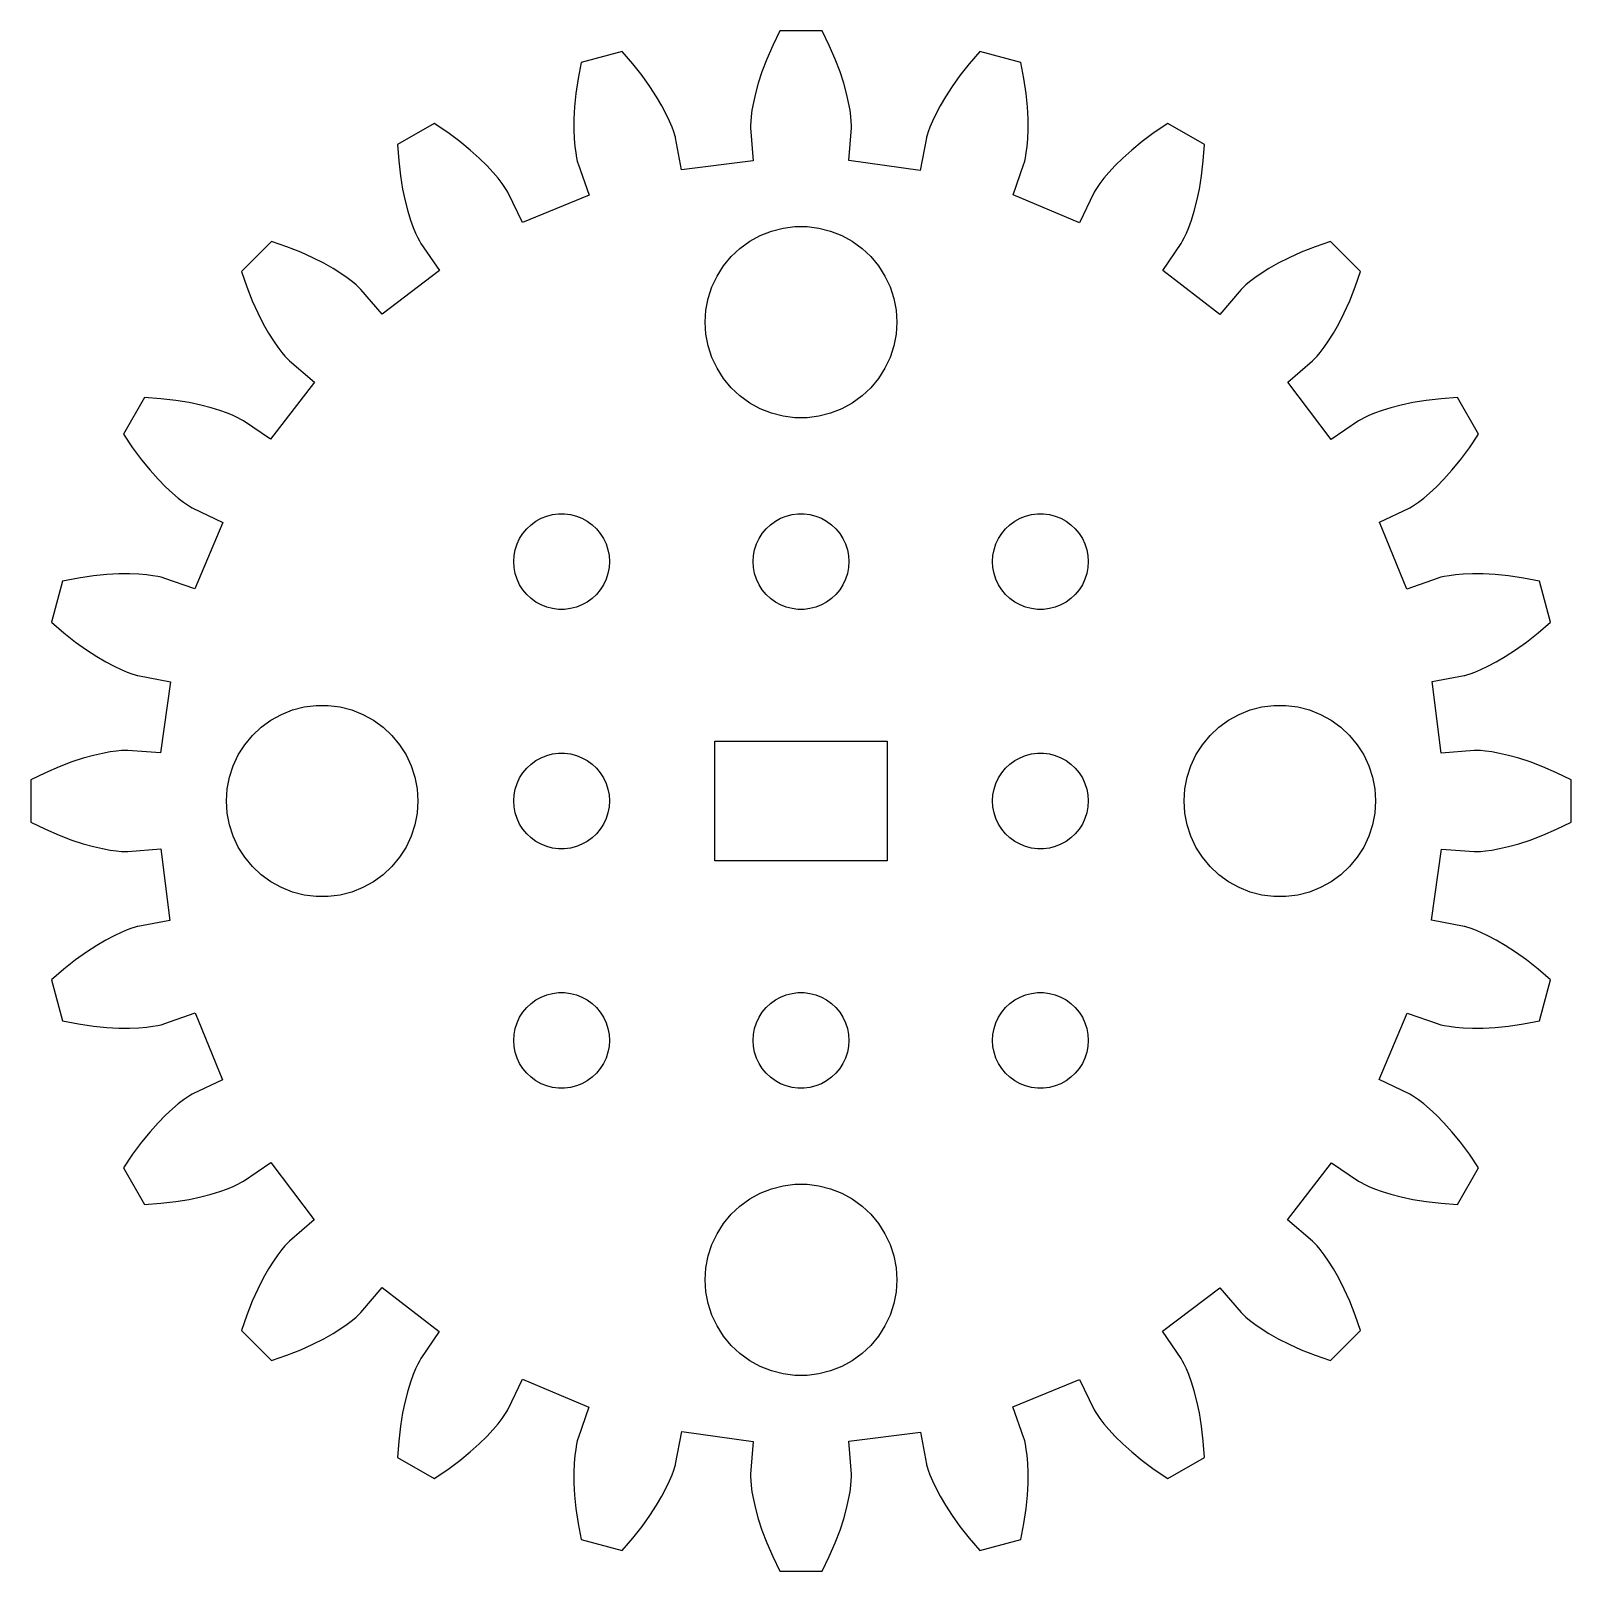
# Model space of a CAD drawing. Header units: metres. Extents: x -24.1 to 24.1, y 85.9 to 134.1.
import ezdxf

# ---------------------------------------------------------------- set-up
doc = ezdxf.new("R2010")
doc.units = ezdxf.units.M

msp = doc.modelspace()

# ---------------------------------------------------------------- linework, layer by layer
for p, q in [((-0.663116, 134.128), (-0.88736, 133.668)), ((0.663116, 134.128), (-0.663116, 134.128)), ((0.88736, 133.668), (0.663116, 134.128)), ((-5.60429, 133.478), (-6.88533, 133.134)), ((-5.26854, 133.091), (-5.60429, 133.478)), ((-1.07262, 133.239), (-1.22226, 132.843)), ((-0.88736, 133.668), (-1.07262, 133.239)), ((1.07262, 133.239), (0.88736, 133.668)), ((1.22226, 132.843), (1.07262, 133.239)), ((5.60429, 133.478), (5.26854, 133.091)), ((6.88533, 133.134), (5.60429, 133.478)), ((-6.88533, 133.134), (-6.98279, 132.632)), ((-4.9785, 132.724), (-5.26854, 133.091)), ((-4.73155, 132.381), (-4.9785, 132.724)), ((-1.22226, 132.843), (-1.33978, 132.483)), ((1.33978, 132.483), (1.22226, 132.843)), ((4.9785, 132.724), (4.73155, 132.381)), ((5.26854, 133.091), (4.9785, 132.724)), ((6.98279, 132.632), (6.88533, 133.134)), ((-6.98279, 132.632), (-7.05064, 132.169)), ((-4.52492, 132.064), (-4.73155, 132.381)), ((-1.33978, 132.483), (-1.42883, 132.161)), ((1.42883, 132.161), (1.33978, 132.483)), ((4.73155, 132.381), (4.52492, 132.064)), ((7.05064, 132.169), (6.98279, 132.632)), ((-7.09277, 131.748), (-7.11319, 131.37)), ((-7.05064, 132.169), (-7.09277, 131.748)), ((-4.35561, 131.776), (-4.52492, 132.064)), ((-4.22044, 131.52), (-4.35561, 131.776)), ((-1.49315, 131.879), (-1.53658, 131.638)), ((-1.42883, 132.161), (-1.49315, 131.879)), ((1.49315, 131.879), (1.42883, 132.161)), ((1.53658, 131.638), (1.49315, 131.879)), ((4.35561, 131.776), (4.22044, 131.52)), ((4.52492, 132.064), (4.35561, 131.776)), ((7.09277, 131.748), (7.05064, 132.169)), ((7.11319, 131.37), (7.09277, 131.748)), ((-7.11319, 131.37), (-7.11589, 131.036)), ((-4.11612, 131.298), (-4.22044, 131.52)), ((-4.03912, 131.113), (-4.11612, 131.298)), ((-1.57658, 131.284), (-1.58121, 131.173)), ((-1.56306, 131.439), (-1.57658, 131.284)), ((-1.53658, 131.638), (-1.56306, 131.439)), ((1.56306, 131.439), (1.53658, 131.638)), ((1.57658, 131.284), (1.56306, 131.439)), ((1.58121, 131.173), (1.57658, 131.284)), ((4.11612, 131.298), (4.03912, 131.113)), ((4.22044, 131.52), (4.11612, 131.298)), ((7.11589, 131.036), (7.11319, 131.37)), ((-11.4898, 131.227), (-12.6383, 130.564)), ((-11.0654, 130.941), (-11.4898, 131.227)), ((-10.6904, 130.661), (-11.0654, 130.941)), ((-7.11589, 131.036), (-7.105, 130.747)), ((-3.98589, 130.967), (-4.03912, 131.113)), ((-3.95264, 130.861), (-3.98589, 130.967)), ((-3.93558, 130.796), (-3.95264, 130.861)), ((-3.93077, 130.774), (-3.93558, 130.796)), ((-1.58121, 131.173), (-1.58098, 131.106)), ((-1.58098, 131.106), (-1.57999, 131.084)), ((-1.57999, 131.084), (-1.50261, 130.051)), ((1.50354, 130.064), (1.57999, 131.084)), ((1.57999, 131.084), (1.58098, 131.106)), ((1.58098, 131.106), (1.58121, 131.173)), ((3.93558, 130.796), (3.93077, 130.774)), ((3.95264, 130.861), (3.93558, 130.796)), ((3.98589, 130.967), (3.95264, 130.861)), ((4.03912, 131.113), (3.98589, 130.967)), ((7.105, 130.747), (7.11589, 131.036)), ((11.0654, 130.941), (10.6904, 130.661)), ((11.4898, 131.227), (11.0654, 130.941)), ((12.6383, 130.564), (11.4898, 131.227)), ((-12.6383, 130.564), (-12.6024, 130.053)), ((-10.3629, 130.394), (-10.6904, 130.661)), ((-10.0813, 130.141), (-10.3629, 130.394)), ((-7.105, 130.747), (-7.08455, 130.503)), ((-7.08455, 130.503), (-7.05875, 130.304)), ((-7.05875, 130.304), (-7.03162, 130.151)), ((-3.7406, 129.769), (-3.93077, 130.774)), ((3.93077, 130.774), (3.73827, 129.757)), ((7.03162, 130.151), (7.05875, 130.304)), ((7.05875, 130.304), (7.08455, 130.503)), ((7.08455, 130.503), (7.105, 130.747)), ((10.3629, 130.394), (10.0813, 130.141)), ((10.6904, 130.661), (10.3629, 130.394)), ((12.6024, 130.053), (12.6383, 130.564)), ((-12.6024, 130.053), (-12.5482, 129.589)), ((-9.84322, 129.907), (-10.0813, 130.141)), ((-9.64644, 129.694), (-9.84322, 129.907)), ((-7.03162, 130.151), (-7.00729, 130.042)), ((-7.00729, 130.042), (-6.98979, 129.978)), ((-6.98979, 129.978), (-6.98308, 129.957)), ((-6.98308, 129.957), (-6.64108, 128.979)), ((-1.50261, 130.051), (-3.7406, 129.769)), ((3.73827, 129.757), (1.50354, 130.064)), ((6.64522, 128.991), (6.98308, 129.957)), ((6.98308, 129.957), (6.98979, 129.978)), ((6.98979, 129.978), (7.00729, 130.042)), ((7.00729, 130.042), (7.03162, 130.151)), ((9.84322, 129.907), (9.64644, 129.694)), ((10.0813, 130.141), (9.84322, 129.907)), ((12.5482, 129.589), (12.6024, 130.053)), ((-12.5482, 129.589), (-12.4799, 129.171)), ((-9.48831, 129.507), (-9.64644, 129.694)), ((-9.36607, 129.349), (-9.48831, 129.507)), ((-9.27673, 129.221), (-9.36607, 129.349)), ((9.36607, 129.349), (9.27673, 129.221)), ((9.48831, 129.507), (9.36607, 129.349)), ((9.64644, 129.694), (9.48831, 129.507)), ((12.4799, 129.171), (12.5482, 129.589)), ((-12.4799, 129.171), (-12.4018, 128.801)), ((-9.21712, 129.127), (-9.27673, 129.221)), ((-9.18393, 129.069), (-9.21712, 129.127)), ((-9.17366, 129.049), (-9.18393, 129.069)), ((-8.72983, 128.128), (-9.17366, 129.049)), ((-6.64108, 128.979), (-8.72983, 128.128)), ((8.72438, 128.116), (6.64522, 128.991)), ((9.17366, 129.049), (8.72438, 128.116)), ((9.18393, 129.069), (9.17366, 129.049)), ((9.21712, 129.127), (9.18393, 129.069)), ((9.27673, 129.221), (9.21712, 129.127)), ((12.4018, 128.801), (12.4799, 129.171)), ((-12.4018, 128.801), (-12.318, 128.478)), ((-12.318, 128.478), (-12.2326, 128.201)), ((12.2326, 128.201), (12.318, 128.478)), ((12.318, 128.478), (12.4018, 128.801)), ((-12.2326, 128.201), (-12.1497, 127.971)), ((-12.1497, 127.971), (-12.0734, 127.786)), ((-0.927048, 127.853), (-0.562134, 127.947)), ((-0.562134, 127.947), (-0.18837, 127.994)), ((-0.18837, 127.994), (0.18837, 127.994)), ((0.18837, 127.994), (0.562134, 127.947)), ((0.562134, 127.947), (0.927048, 127.853)), ((12.0734, 127.786), (12.1497, 127.971)), ((12.1497, 127.971), (12.2326, 128.201)), ((-16.5923, 127.53), (-17.5301, 126.592)), ((-16.1082, 127.363), (-16.5923, 127.53)), ((-12.0734, 127.786), (-12.0075, 127.644)), ((-12.0075, 127.644), (-11.9559, 127.546)), ((-11.9559, 127.546), (-11.9223, 127.488)), ((-11.9223, 127.488), (-11.9103, 127.469)), ((-11.9103, 127.469), (-11.327, 126.614)), ((-1.91226, 127.312), (-1.60747, 127.533)), ((-1.60747, 127.533), (-1.27733, 127.714)), ((-1.27733, 127.714), (-0.927048, 127.853)), ((0.927048, 127.853), (1.27733, 127.714)), ((1.27733, 127.714), (1.60747, 127.533)), ((1.60747, 127.533), (1.91226, 127.312)), ((11.334, 126.624), (11.9103, 127.469)), ((11.9103, 127.469), (11.9223, 127.488)), ((11.9223, 127.488), (11.9559, 127.546)), ((11.9559, 127.546), (12.0075, 127.644)), ((12.0075, 127.644), (12.0734, 127.786)), ((16.5923, 127.53), (16.1082, 127.363)), ((17.5301, 126.592), (16.5923, 127.53)), ((-15.6737, 127.191), (-16.1082, 127.363)), ((-15.2881, 127.017), (-15.6737, 127.191)), ((-14.9506, 126.845), (-15.2881, 127.017)), ((-2.42705, 126.763), (-2.1869, 127.054)), ((-2.1869, 127.054), (-1.91226, 127.312)), ((1.91226, 127.312), (2.1869, 127.054)), ((2.1869, 127.054), (2.42705, 126.763)), ((15.2881, 127.017), (14.9506, 126.845)), ((15.6737, 127.191), (15.2881, 127.017)), ((16.1082, 127.363), (15.6737, 127.191)), ((-17.5301, 126.592), (-17.3631, 126.108)), ((-14.66, 126.681), (-14.9506, 126.845)), ((-14.415, 126.527), (-14.66, 126.681)), ((-14.2139, 126.387), (-14.415, 126.527)), ((-11.327, 126.614), (-13.1241, 125.25)), ((-2.78932, 126.104), (-2.62891, 126.445)), ((-2.62891, 126.445), (-2.42705, 126.763)), ((2.42705, 126.763), (2.62891, 126.445)), ((2.62891, 126.445), (2.78932, 126.104)), ((13.116, 125.241), (11.334, 126.624)), ((14.415, 126.527), (14.2139, 126.387)), ((14.66, 126.681), (14.415, 126.527)), ((14.9506, 126.845), (14.66, 126.681)), ((17.3631, 126.108), (17.5301, 126.592)), ((-17.3631, 126.108), (-17.1906, 125.674)), ((-14.0547, 126.265), (-14.2139, 126.387)), ((-13.9354, 126.165), (-14.0547, 126.265)), ((-13.8535, 126.09), (-13.9354, 126.165)), ((-13.8064, 126.042), (-13.8535, 126.09)), ((-13.7914, 126.026), (-13.8064, 126.042)), ((-13.1241, 125.25), (-13.7914, 126.026)), ((-2.90575, 125.746), (-2.78932, 126.104)), ((2.78932, 126.104), (2.90575, 125.746)), ((13.7914, 126.026), (13.116, 125.241)), ((13.8064, 126.042), (13.7914, 126.026)), ((13.8535, 126.09), (13.8064, 126.042)), ((13.9354, 126.165), (13.8535, 126.09)), ((14.0547, 126.265), (13.9354, 126.165)), ((14.2139, 126.387), (14.0547, 126.265)), ((17.1906, 125.674), (17.3631, 126.108)), ((-17.1906, 125.674), (-17.0166, 125.288)), ((-2.97633, 125.376), (-2.90575, 125.746)), ((2.90575, 125.746), (2.97633, 125.376)), ((17.0166, 125.288), (17.1906, 125.674)), ((-17.0166, 125.288), (-16.8453, 124.951)), ((-3, 125), (-2.97633, 125.376)), ((-2.97633, 124.624), (-3, 125)), ((2.97633, 125.376), (3, 125)), ((3, 125), (2.97633, 124.624)), ((16.8453, 124.951), (17.0166, 125.288)), ((-16.8453, 124.951), (-16.6807, 124.66)), ((-16.6807, 124.66), (-16.5267, 124.415)), ((-2.90575, 124.254), (-2.97633, 124.624)), ((2.97633, 124.624), (2.90575, 124.254)), ((16.5267, 124.415), (16.6807, 124.66)), ((16.6807, 124.66), (16.8453, 124.951)), ((-16.5267, 124.415), (-16.3869, 124.214)), ((-16.3869, 124.214), (-16.2652, 124.055)), ((-16.2652, 124.055), (-16.165, 123.935)), ((-2.78932, 123.896), (-2.90575, 124.254)), ((2.90575, 124.254), (2.78932, 123.896)), ((16.165, 123.935), (16.2652, 124.055)), ((16.2652, 124.055), (16.3869, 124.214)), ((16.3869, 124.214), (16.5267, 124.415)), ((-16.165, 123.935), (-16.0896, 123.853)), ((-16.0896, 123.853), (-16.0423, 123.806)), ((-16.0423, 123.806), (-16.0258, 123.791)), ((-16.0258, 123.791), (-15.241, 123.116)), ((-2.62891, 123.555), (-2.78932, 123.896)), ((-2.42705, 123.237), (-2.62891, 123.555)), ((2.62891, 123.555), (2.42705, 123.237)), ((2.78932, 123.896), (2.62891, 123.555)), ((15.2505, 123.124), (16.0258, 123.791)), ((16.0258, 123.791), (16.0423, 123.806)), ((16.0423, 123.806), (16.0896, 123.853)), ((16.0896, 123.853), (16.165, 123.935)), ((-15.241, 123.116), (-16.6241, 121.334)), ((-2.1869, 122.946), (-2.42705, 123.237)), ((2.42705, 123.237), (2.1869, 122.946)), ((16.6137, 121.327), (15.2505, 123.124)), ((-20.564, 122.638), (-21.2271, 121.49)), ((-20.0532, 122.602), (-20.564, 122.638)), ((-19.5889, 122.548), (-20.0532, 122.602)), ((-1.91226, 122.688), (-2.1869, 122.946)), ((-1.60747, 122.467), (-1.91226, 122.688)), ((1.91226, 122.688), (1.60747, 122.467)), ((2.1869, 122.946), (1.91226, 122.688)), ((20.0532, 122.602), (19.5889, 122.548)), ((20.564, 122.638), (20.0532, 122.602)), ((21.2271, 121.49), (20.564, 122.638)), ((-19.1714, 122.48), (-19.5889, 122.548)), ((-18.8011, 122.402), (-19.1714, 122.48)), ((-18.4778, 122.318), (-18.8011, 122.402)), ((-18.2013, 122.233), (-18.4778, 122.318)), ((-17.9708, 122.15), (-18.2013, 122.233)), ((-17.7856, 122.073), (-17.9708, 122.15)), ((-1.27733, 122.286), (-1.60747, 122.467)), ((-0.927048, 122.147), (-1.27733, 122.286)), ((-0.562134, 122.053), (-0.927048, 122.147)), ((0.927048, 122.147), (0.562134, 122.053)), ((1.27733, 122.286), (0.927048, 122.147)), ((1.60747, 122.467), (1.27733, 122.286)), ((17.9708, 122.15), (17.7856, 122.073)), ((18.2013, 122.233), (17.9708, 122.15)), ((18.4778, 122.318), (18.2013, 122.233)), ((18.8011, 122.402), (18.4778, 122.318)), ((19.1714, 122.48), (18.8011, 122.402)), ((19.5889, 122.548), (19.1714, 122.48)), ((-17.6444, 122.007), (-17.7856, 122.073)), ((-17.5457, 121.956), (-17.6444, 122.007)), ((-17.488, 121.922), (-17.5457, 121.956)), ((-17.4692, 121.91), (-17.488, 121.922)), ((-16.6241, 121.334), (-17.4692, 121.91)), ((-0.18837, 122.006), (-0.562134, 122.053)), ((0.18837, 122.006), (-0.18837, 122.006)), ((0.562134, 122.053), (0.18837, 122.006)), ((17.4692, 121.91), (16.6137, 121.327)), ((17.488, 121.922), (17.4692, 121.91)), ((17.5457, 121.956), (17.488, 121.922)), ((17.6444, 122.007), (17.5457, 121.956)), ((17.7856, 122.073), (17.6444, 122.007)), ((-21.2271, 121.49), (-20.9406, 121.065)), ((20.9406, 121.065), (21.2271, 121.49)), ((-20.9406, 121.065), (-20.6615, 120.69)), ((-20.6615, 120.69), (-20.3936, 120.363)), ((20.3936, 120.363), (20.6615, 120.69)), ((20.6615, 120.69), (20.9406, 121.065)), ((-20.3936, 120.363), (-20.1408, 120.081)), ((20.1408, 120.081), (20.3936, 120.363)), ((-20.1408, 120.081), (-19.9066, 119.843)), ((-19.9066, 119.843), (-19.6944, 119.646)), ((19.6944, 119.646), (19.9066, 119.843)), ((19.9066, 119.843), (20.1408, 120.081)), ((-19.6944, 119.646), (-19.5074, 119.488)), ((-19.5074, 119.488), (-19.3486, 119.366)), ((-19.3486, 119.366), (-19.2209, 119.277)), ((-19.2209, 119.277), (-19.1269, 119.217)), ((-19.1269, 119.217), (-19.069, 119.184)), ((19.069, 119.184), (19.1269, 119.217)), ((19.1269, 119.217), (19.2209, 119.277)), ((19.2209, 119.277), (19.3486, 119.366)), ((19.3486, 119.366), (19.5074, 119.488)), ((19.5074, 119.488), (19.6944, 119.646)), ((-19.069, 119.184), (-19.0492, 119.174)), ((-19.0492, 119.174), (-18.1163, 118.724)), ((-18.1163, 118.724), (-18.9911, 116.645)), ((-8.45613, 118.656), (-8.30373, 118.766)), ((-8.30373, 118.766), (-8.13866, 118.857)), ((-8.13866, 118.857), (-7.96352, 118.927)), ((-7.96352, 118.927), (-7.78107, 118.973)), ((-7.78107, 118.973), (-7.59418, 118.997)), ((-7.59418, 118.997), (-7.40581, 118.997)), ((-7.40581, 118.997), (-7.21892, 118.973)), ((-7.21892, 118.973), (-7.03647, 118.927)), ((-7.03647, 118.927), (-6.86133, 118.857)), ((-6.86133, 118.857), (-6.69626, 118.766)), ((-6.69626, 118.766), (-6.54385, 118.656)), ((-0.956131, 118.656), (-0.803726, 118.766)), ((-0.803726, 118.766), (-0.638657, 118.857)), ((-0.638657, 118.857), (-0.463516, 118.927)), ((-0.463516, 118.927), (-0.281067, 118.973)), ((-0.281067, 118.973), (-0.094177, 118.997)), ((-0.094177, 118.997), (0.094177, 118.997)), ((0.094177, 118.997), (0.281067, 118.973)), ((0.281067, 118.973), (0.463516, 118.927)), ((0.463516, 118.927), (0.638657, 118.857)), ((0.638657, 118.857), (0.803726, 118.766)), ((0.803726, 118.766), (0.956131, 118.656)), ((6.54385, 118.656), (6.69626, 118.766)), ((6.69626, 118.766), (6.86133, 118.857)), ((6.86133, 118.857), (7.03647, 118.927)), ((7.03647, 118.927), (7.21892, 118.973)), ((7.21892, 118.973), (7.40581, 118.997)), ((7.40581, 118.997), (7.59418, 118.997)), ((7.59418, 118.997), (7.78107, 118.973)), ((7.78107, 118.973), (7.96352, 118.927)), ((7.96352, 118.927), (8.13866, 118.857)), ((8.13866, 118.857), (8.30373, 118.766)), ((8.30373, 118.766), (8.45613, 118.656)), ((18.1276, 118.73), (19.0492, 119.174)), ((18.9792, 116.641), (18.1276, 118.73)), ((19.0492, 119.174), (19.069, 119.184)), ((-8.81445, 118.223), (-8.71352, 118.382)), ((-8.71352, 118.382), (-8.59344, 118.527)), ((-8.59344, 118.527), (-8.45613, 118.656)), ((-6.54385, 118.656), (-6.40654, 118.527)), ((-6.40654, 118.527), (-6.28647, 118.382)), ((-6.28647, 118.382), (-6.18553, 118.223)), ((-1.31445, 118.223), (-1.21352, 118.382)), ((-1.21352, 118.382), (-1.09344, 118.527)), ((-1.09344, 118.527), (-0.956131, 118.656)), ((0.956131, 118.656), (1.09344, 118.527)), ((1.09344, 118.527), (1.21352, 118.382)), ((1.21352, 118.382), (1.31445, 118.223)), ((6.18553, 118.223), (6.28647, 118.382)), ((6.28647, 118.382), (6.40654, 118.527)), ((6.40654, 118.527), (6.54385, 118.656)), ((8.45613, 118.656), (8.59344, 118.527)), ((8.59344, 118.527), (8.71352, 118.382)), ((8.71352, 118.382), (8.81445, 118.223)), ((-8.98816, 117.688), (-8.95287, 117.873)), ((-8.95287, 117.873), (-8.89465, 118.052)), ((-8.89465, 118.052), (-8.81445, 118.223)), ((-6.18553, 118.223), (-6.10533, 118.052)), ((-6.10533, 118.052), (-6.04712, 117.873)), ((-6.04712, 117.873), (-6.01183, 117.688)), ((-1.48816, 117.688), (-1.45287, 117.873)), ((-1.45287, 117.873), (-1.39465, 118.052)), ((-1.39465, 118.052), (-1.31445, 118.223)), ((1.31445, 118.223), (1.39465, 118.052)), ((1.39465, 118.052), (1.45287, 117.873)), ((1.45287, 117.873), (1.48816, 117.688)), ((6.01183, 117.688), (6.04712, 117.873)), ((6.04712, 117.873), (6.10533, 118.052)), ((6.10533, 118.052), (6.18553, 118.223)), ((8.81445, 118.223), (8.89465, 118.052)), ((8.89465, 118.052), (8.95287, 117.873)), ((8.95287, 117.873), (8.98816, 117.688)), ((-9, 117.5), (-8.98816, 117.688)), ((-8.98816, 117.312), (-9, 117.5)), ((-8.95287, 117.127), (-8.98816, 117.312)), ((-6.01183, 117.312), (-6.04712, 117.127)), ((-6.01183, 117.688), (-6, 117.5)), ((-6, 117.5), (-6.01183, 117.312)), ((-1.5, 117.5), (-1.48816, 117.688)), ((-1.48816, 117.312), (-1.5, 117.5)), ((-1.45287, 117.127), (-1.48816, 117.312)), ((1.48816, 117.312), (1.45287, 117.127)), ((1.48816, 117.688), (1.5, 117.5)), ((1.5, 117.5), (1.48816, 117.312)), ((6, 117.5), (6.01183, 117.688)), ((6.01183, 117.312), (6, 117.5)), ((6.04712, 117.127), (6.01183, 117.312)), ((8.98816, 117.312), (8.95287, 117.127)), ((8.98816, 117.688), (9, 117.5)), ((9, 117.5), (8.98816, 117.312)), ((-23.1344, 116.885), (-23.4776, 115.604)), ((-22.6317, 116.983), (-23.1344, 116.885)), ((-22.1691, 117.051), (-22.6317, 116.983)), ((-21.7482, 117.093), (-22.1691, 117.051)), ((-21.3703, 117.113), (-21.7482, 117.093)), ((-21.0363, 117.116), (-21.3703, 117.113)), ((-20.7471, 117.105), (-21.0363, 117.116)), ((-20.5031, 117.085), (-20.7471, 117.105)), ((-20.3044, 117.059), (-20.5031, 117.085)), ((-20.1509, 117.032), (-20.3044, 117.059)), ((-20.0423, 117.007), (-20.1509, 117.032)), ((-19.9778, 116.99), (-20.0423, 117.007)), ((-19.9566, 116.983), (-19.9778, 116.99)), ((-18.9911, 116.645), (-19.9566, 116.983)), ((-8.89465, 116.948), (-8.95287, 117.127)), ((-8.81445, 116.777), (-8.89465, 116.948)), ((-6.10533, 116.948), (-6.18553, 116.777)), ((-6.04712, 117.127), (-6.10533, 116.948)), ((-1.39465, 116.948), (-1.45287, 117.127)), ((-1.31445, 116.777), (-1.39465, 116.948)), ((1.39465, 116.948), (1.31445, 116.777)), ((1.45287, 117.127), (1.39465, 116.948)), ((6.10533, 116.948), (6.04712, 117.127)), ((6.18553, 116.777), (6.10533, 116.948)), ((8.89465, 116.948), (8.81445, 116.777)), ((8.95287, 117.127), (8.89465, 116.948)), ((19.9566, 116.983), (18.9792, 116.641)), ((19.9778, 116.99), (19.9566, 116.983)), ((20.0423, 117.007), (19.9778, 116.99)), ((20.1509, 117.032), (20.0423, 117.007)), ((20.3044, 117.059), (20.1509, 117.032)), ((20.5031, 117.085), (20.3044, 117.059)), ((20.7471, 117.105), (20.5031, 117.085)), ((21.0363, 117.116), (20.7471, 117.105)), ((21.3703, 117.113), (21.0363, 117.116)), ((21.7482, 117.093), (21.3703, 117.113)), ((22.1691, 117.051), (21.7482, 117.093)), ((22.6317, 116.983), (22.1691, 117.051)), ((23.1344, 116.885), (22.6317, 116.983)), ((23.4776, 115.604), (23.1344, 116.885)), ((-8.71352, 116.618), (-8.81445, 116.777)), ((-8.59344, 116.473), (-8.71352, 116.618)), ((-8.45613, 116.344), (-8.59344, 116.473)), ((-8.30373, 116.234), (-8.45613, 116.344)), ((-6.54385, 116.344), (-6.69626, 116.234)), ((-6.40654, 116.473), (-6.54385, 116.344)), ((-6.28647, 116.618), (-6.40654, 116.473)), ((-6.18553, 116.777), (-6.28647, 116.618)), ((-1.21352, 116.618), (-1.31445, 116.777)), ((-1.09344, 116.473), (-1.21352, 116.618)), ((-0.956131, 116.344), (-1.09344, 116.473)), ((-0.803726, 116.234), (-0.956131, 116.344)), ((0.956131, 116.344), (0.803726, 116.234)), ((1.09344, 116.473), (0.956131, 116.344)), ((1.21352, 116.618), (1.09344, 116.473)), ((1.31445, 116.777), (1.21352, 116.618)), ((6.28647, 116.618), (6.18553, 116.777)), ((6.40654, 116.473), (6.28647, 116.618)), ((6.54385, 116.344), (6.40654, 116.473)), ((6.69626, 116.234), (6.54385, 116.344)), ((8.45613, 116.344), (8.30373, 116.234)), ((8.59344, 116.473), (8.45613, 116.344)), ((8.71352, 116.618), (8.59344, 116.473)), ((8.81445, 116.777), (8.71352, 116.618)), ((-8.13866, 116.143), (-8.30373, 116.234)), ((-7.96352, 116.073), (-8.13866, 116.143)), ((-7.78107, 116.027), (-7.96352, 116.073)), ((-7.59418, 116.003), (-7.78107, 116.027)), ((-7.40581, 116.003), (-7.59418, 116.003)), ((-7.21892, 116.027), (-7.40581, 116.003)), ((-7.03647, 116.073), (-7.21892, 116.027)), ((-6.86133, 116.143), (-7.03647, 116.073)), ((-6.69626, 116.234), (-6.86133, 116.143)), ((-0.638657, 116.143), (-0.803726, 116.234)), ((-0.463516, 116.073), (-0.638657, 116.143)), ((-0.281067, 116.027), (-0.463516, 116.073)), ((-0.094177, 116.003), (-0.281067, 116.027)), ((0.094177, 116.003), (-0.094177, 116.003)), ((0.281067, 116.027), (0.094177, 116.003)), ((0.463516, 116.073), (0.281067, 116.027)), ((0.638657, 116.143), (0.463516, 116.073)), ((0.803726, 116.234), (0.638657, 116.143)), ((6.86133, 116.143), (6.69626, 116.234)), ((7.03647, 116.073), (6.86133, 116.143)), ((7.21892, 116.027), (7.03647, 116.073)), ((7.40581, 116.003), (7.21892, 116.027)), ((7.59418, 116.003), (7.40581, 116.003)), ((7.78107, 116.027), (7.59418, 116.003)), ((7.96352, 116.073), (7.78107, 116.027)), ((8.13866, 116.143), (7.96352, 116.073)), ((8.30373, 116.234), (8.13866, 116.143)), ((-23.4776, 115.604), (-23.091, 115.269)), ((23.091, 115.269), (23.4776, 115.604)), ((-23.091, 115.269), (-22.7243, 114.979)), ((-22.7243, 114.979), (-22.3809, 114.732)), ((22.3809, 114.732), (22.7243, 114.979)), ((22.7243, 114.979), (23.091, 115.269)), ((-22.3809, 114.732), (-22.0638, 114.525)), ((-22.0638, 114.525), (-21.7759, 114.356)), ((21.7759, 114.356), (22.0638, 114.525)), ((22.0638, 114.525), (22.3809, 114.732)), ((-21.7759, 114.356), (-21.52, 114.22)), ((-21.52, 114.22), (-21.2985, 114.116)), ((-21.2985, 114.116), (-21.1135, 114.039)), ((-21.1135, 114.039), (-20.967, 113.986)), ((-20.967, 113.986), (-20.8608, 113.953)), ((-20.8608, 113.953), (-20.7962, 113.936)), ((-20.7962, 113.936), (-20.7745, 113.931)), ((-20.7745, 113.931), (-19.757, 113.738)), ((19.7694, 113.741), (20.7745, 113.931)), ((20.7745, 113.931), (20.7962, 113.936)), ((20.7962, 113.936), (20.8608, 113.953)), ((20.8608, 113.953), (20.967, 113.986)), ((20.967, 113.986), (21.1135, 114.039)), ((21.1135, 114.039), (21.2985, 114.116)), ((21.2985, 114.116), (21.52, 114.22)), ((21.52, 114.22), (21.7759, 114.356)), ((-19.757, 113.738), (-20.0639, 111.504)), ((20.0514, 111.503), (19.7694, 113.741)), ((-15.927, 112.853), (-15.5621, 112.947)), ((-15.5621, 112.947), (-15.1884, 112.994)), ((-15.1884, 112.994), (-14.8116, 112.994)), ((-14.8116, 112.994), (-14.4379, 112.947)), ((-14.4379, 112.947), (-14.0729, 112.853)), ((14.0729, 112.853), (14.4379, 112.947)), ((14.4379, 112.947), (14.8116, 112.994)), ((14.8116, 112.994), (15.1884, 112.994)), ((15.1884, 112.994), (15.5621, 112.947)), ((15.5621, 112.947), (15.927, 112.853)), ((-16.9123, 112.312), (-16.6075, 112.533)), ((-16.6075, 112.533), (-16.2773, 112.714)), ((-16.2773, 112.714), (-15.927, 112.853)), ((-14.0729, 112.853), (-13.7227, 112.714)), ((-13.7227, 112.714), (-13.3925, 112.533)), ((-13.3925, 112.533), (-13.0877, 112.312)), ((13.0877, 112.312), (13.3925, 112.533)), ((13.3925, 112.533), (13.7227, 112.714)), ((13.7227, 112.714), (14.0729, 112.853)), ((15.927, 112.853), (16.2773, 112.714)), ((16.2773, 112.714), (16.6075, 112.533)), ((16.6075, 112.533), (16.9123, 112.312)), ((-17.427, 111.763), (-17.1869, 112.054)), ((-17.1869, 112.054), (-16.9123, 112.312)), ((-13.0877, 112.312), (-12.8131, 112.054)), ((-12.8131, 112.054), (-12.5729, 111.763)), ((12.5729, 111.763), (12.8131, 112.054)), ((12.8131, 112.054), (13.0877, 112.312)), ((16.9123, 112.312), (17.1869, 112.054)), ((17.1869, 112.054), (17.427, 111.763)), ((-21.8791, 111.493), (-22.1613, 111.429)), ((-21.6381, 111.537), (-21.8791, 111.493)), ((-21.4395, 111.563), (-21.6381, 111.537)), ((-21.2842, 111.577), (-21.4395, 111.563)), ((-21.173, 111.581), (-21.2842, 111.577)), ((-21.1062, 111.581), (-21.173, 111.581)), ((-21.084, 111.58), (-21.1062, 111.581)), ((-20.0639, 111.504), (-21.084, 111.58)), ((-17.6289, 111.445), (-17.427, 111.763)), ((-12.5729, 111.763), (-12.3711, 111.445)), ((-7.96352, 111.427), (-7.78107, 111.473)), ((-7.78107, 111.473), (-7.59418, 111.497)), ((-7.59418, 111.497), (-7.40581, 111.497)), ((-7.40581, 111.497), (-7.21892, 111.473)), ((-7.21892, 111.473), (-7.03647, 111.427)), ((-2.7, 108.125), (-2.7, 111.875)), ((-2.7, 111.875), (2.7, 111.875)), ((2.7, 111.875), (2.7, 108.125)), ((7.03647, 111.427), (7.21892, 111.473)), ((7.21892, 111.473), (7.40581, 111.497)), ((7.40581, 111.497), (7.59418, 111.497)), ((7.59418, 111.497), (7.78107, 111.473)), ((7.78107, 111.473), (7.96352, 111.427)), ((12.3711, 111.445), (12.5729, 111.763)), ((17.427, 111.763), (17.6289, 111.445)), ((21.084, 111.58), (20.0514, 111.503)), ((21.1062, 111.581), (21.084, 111.58)), ((21.173, 111.581), (21.1062, 111.581)), ((21.2842, 111.577), (21.173, 111.581)), ((21.4395, 111.563), (21.2842, 111.577)), ((21.6381, 111.537), (21.4395, 111.563)), ((21.8791, 111.493), (21.6381, 111.537)), ((22.1613, 111.429), (21.8791, 111.493)), ((-23.2385, 111.073), (-23.6678, 110.887)), ((-22.8429, 111.222), (-23.2385, 111.073)), ((-22.4831, 111.34), (-22.8429, 111.222)), ((-22.1613, 111.429), (-22.4831, 111.34)), ((-17.9057, 110.746), (-17.7893, 111.104)), ((-17.7893, 111.104), (-17.6289, 111.445)), ((-12.3711, 111.445), (-12.2107, 111.104)), ((-12.2107, 111.104), (-12.0942, 110.746)), ((-8.71352, 110.882), (-8.59344, 111.027)), ((-8.59344, 111.027), (-8.45613, 111.156)), ((-8.45613, 111.156), (-8.30373, 111.266)), ((-8.30373, 111.266), (-8.13866, 111.357)), ((-8.13866, 111.357), (-7.96352, 111.427)), ((-7.03647, 111.427), (-6.86133, 111.357)), ((-6.86133, 111.357), (-6.69626, 111.266)), ((-6.69626, 111.266), (-6.54385, 111.156)), ((-6.54385, 111.156), (-6.40654, 111.027)), ((-6.40654, 111.027), (-6.28647, 110.882)), ((6.28647, 110.882), (6.40654, 111.027)), ((6.40654, 111.027), (6.54385, 111.156)), ((6.54385, 111.156), (6.69626, 111.266)), ((6.69626, 111.266), (6.86133, 111.357)), ((6.86133, 111.357), (7.03647, 111.427)), ((7.96352, 111.427), (8.13866, 111.357)), ((8.13866, 111.357), (8.30373, 111.266)), ((8.30373, 111.266), (8.45613, 111.156)), ((8.45613, 111.156), (8.59344, 111.027)), ((8.59344, 111.027), (8.71352, 110.882)), ((12.0942, 110.746), (12.2107, 111.104)), ((12.2107, 111.104), (12.3711, 111.445)), ((17.6289, 111.445), (17.7893, 111.104)), ((17.7893, 111.104), (17.9057, 110.746)), ((22.4831, 111.34), (22.1613, 111.429)), ((22.8429, 111.222), (22.4831, 111.34)), ((23.2385, 111.073), (22.8429, 111.222)), ((23.6678, 110.887), (23.2385, 111.073)), ((-23.6678, 110.887), (-24.1281, 110.663)), ((-24.1281, 110.663), (-24.1281, 109.337)), ((-17.9763, 110.376), (-17.9057, 110.746)), ((-12.0942, 110.746), (-12.0237, 110.376)), ((-8.95287, 110.373), (-8.89465, 110.552)), ((-8.89465, 110.552), (-8.81445, 110.723)), ((-8.81445, 110.723), (-8.71352, 110.882)), ((-6.28647, 110.882), (-6.18553, 110.723)), ((-6.18553, 110.723), (-6.10533, 110.552)), ((-6.10533, 110.552), (-6.04712, 110.373)), ((6.04712, 110.373), (6.10533, 110.552)), ((6.10533, 110.552), (6.18553, 110.723)), ((6.18553, 110.723), (6.28647, 110.882)), ((8.71352, 110.882), (8.81445, 110.723)), ((8.81445, 110.723), (8.89465, 110.552)), ((8.89465, 110.552), (8.95287, 110.373)), ((12.0237, 110.376), (12.0942, 110.746)), ((17.9057, 110.746), (17.9763, 110.376)), ((24.1281, 110.663), (23.6678, 110.887)), ((24.1281, 109.337), (24.1281, 110.663)), ((-18, 110), (-17.9763, 110.376)), ((-12.0237, 110.376), (-12, 110)), ((-9, 110), (-8.98816, 110.188)), ((-8.98816, 110.188), (-8.95287, 110.373)), ((-6.04712, 110.373), (-6.01183, 110.188)), ((-6.01183, 110.188), (-6, 110)), ((6, 110), (6.01183, 110.188)), ((6.01183, 110.188), (6.04712, 110.373)), ((8.95287, 110.373), (8.98816, 110.188)), ((8.98816, 110.188), (9, 110)), ((12, 110), (12.0237, 110.376)), ((17.9763, 110.376), (18, 110)), ((-17.9763, 109.624), (-18, 110)), ((-17.9057, 109.254), (-17.9763, 109.624)), ((-12.0237, 109.624), (-12.0942, 109.254)), ((-12, 110), (-12.0237, 109.624)), ((-8.98816, 109.812), (-9, 110)), ((-8.95287, 109.627), (-8.98816, 109.812)), ((-8.89465, 109.448), (-8.95287, 109.627)), ((-6.04712, 109.627), (-6.10533, 109.448)), ((-6.01183, 109.812), (-6.04712, 109.627)), ((-6, 110), (-6.01183, 109.812)), ((6.01183, 109.812), (6, 110)), ((6.04712, 109.627), (6.01183, 109.812)), ((6.10533, 109.448), (6.04712, 109.627)), ((8.95287, 109.627), (8.89465, 109.448)), ((8.98816, 109.812), (8.95287, 109.627)), ((9, 110), (8.98816, 109.812)), ((12.0237, 109.624), (12, 110)), ((12.0942, 109.254), (12.0237, 109.624)), ((17.9763, 109.624), (17.9057, 109.254)), ((18, 110), (17.9763, 109.624)), ((-24.1281, 109.337), (-23.6678, 109.113)), ((-23.6678, 109.113), (-23.2385, 108.927)), ((-17.7893, 108.896), (-17.9057, 109.254)), ((-12.0942, 109.254), (-12.2107, 108.896)), ((-8.81445, 109.277), (-8.89465, 109.448)), ((-8.71352, 109.118), (-8.81445, 109.277)), ((-8.59344, 108.973), (-8.71352, 109.118)), ((-6.28647, 109.118), (-6.40654, 108.973)), ((-6.18553, 109.277), (-6.28647, 109.118)), ((-6.10533, 109.448), (-6.18553, 109.277)), ((6.18553, 109.277), (6.10533, 109.448)), ((6.28647, 109.118), (6.18553, 109.277)), ((6.40654, 108.973), (6.28647, 109.118)), ((8.71352, 109.118), (8.59344, 108.973)), ((8.81445, 109.277), (8.71352, 109.118)), ((8.89465, 109.448), (8.81445, 109.277)), ((12.2107, 108.896), (12.0942, 109.254)), ((17.9057, 109.254), (17.7893, 108.896)), ((23.2385, 108.927), (23.6678, 109.113)), ((23.6678, 109.113), (24.1281, 109.337)), ((-23.2385, 108.927), (-22.8429, 108.778)), ((-22.8429, 108.778), (-22.4831, 108.66)), ((-22.4831, 108.66), (-22.1613, 108.571)), ((-17.6289, 108.555), (-17.7893, 108.896)), ((-12.2107, 108.896), (-12.3711, 108.555)), ((-8.45613, 108.844), (-8.59344, 108.973)), ((-8.30373, 108.734), (-8.45613, 108.844)), ((-8.13866, 108.643), (-8.30373, 108.734)), ((-7.96352, 108.573), (-8.13866, 108.643)), ((-6.86133, 108.643), (-7.03647, 108.573)), ((-6.69626, 108.734), (-6.86133, 108.643)), ((-6.54385, 108.844), (-6.69626, 108.734)), ((-6.40654, 108.973), (-6.54385, 108.844)), ((6.54385, 108.844), (6.40654, 108.973)), ((6.69626, 108.734), (6.54385, 108.844)), ((6.86133, 108.643), (6.69626, 108.734)), ((7.03647, 108.573), (6.86133, 108.643)), ((8.13866, 108.643), (7.96352, 108.573)), ((8.30373, 108.734), (8.13866, 108.643)), ((8.45613, 108.844), (8.30373, 108.734)), ((8.59344, 108.973), (8.45613, 108.844)), ((12.3711, 108.555), (12.2107, 108.896)), ((17.7893, 108.896), (17.6289, 108.555)), ((22.1613, 108.571), (22.4831, 108.66)), ((22.4831, 108.66), (22.8429, 108.778)), ((22.8429, 108.778), (23.2385, 108.927)), ((-22.1613, 108.571), (-21.8791, 108.507)), ((-21.8791, 108.507), (-21.6381, 108.463)), ((-21.6381, 108.463), (-21.4395, 108.437)), ((-21.4395, 108.437), (-21.2842, 108.423)), ((-21.2842, 108.423), (-21.173, 108.419)), ((-21.173, 108.419), (-21.1062, 108.419)), ((-21.1062, 108.419), (-21.084, 108.42)), ((-21.084, 108.42), (-20.0514, 108.497)), ((-20.0514, 108.497), (-19.7694, 106.259)), ((-17.427, 108.237), (-17.6289, 108.555)), ((-17.1869, 107.946), (-17.427, 108.237)), ((-12.5729, 108.237), (-12.8131, 107.946)), ((-12.3711, 108.555), (-12.5729, 108.237)), ((-7.78107, 108.527), (-7.96352, 108.573)), ((-7.59418, 108.503), (-7.78107, 108.527)), ((-7.40581, 108.503), (-7.59418, 108.503)), ((-7.21892, 108.527), (-7.40581, 108.503)), ((-7.03647, 108.573), (-7.21892, 108.527)), ((2.7, 108.125), (-2.7, 108.125)), ((7.21892, 108.527), (7.03647, 108.573)), ((7.40581, 108.503), (7.21892, 108.527)), ((7.59418, 108.503), (7.40581, 108.503)), ((7.78107, 108.527), (7.59418, 108.503)), ((7.96352, 108.573), (7.78107, 108.527)), ((12.5729, 108.237), (12.3711, 108.555)), ((12.8131, 107.946), (12.5729, 108.237)), ((17.427, 108.237), (17.1869, 107.946)), ((17.6289, 108.555), (17.427, 108.237)), ((19.757, 106.262), (20.0639, 108.496)), ((20.0639, 108.496), (21.084, 108.42)), ((21.084, 108.42), (21.1062, 108.419)), ((21.1062, 108.419), (21.173, 108.419)), ((21.173, 108.419), (21.2842, 108.423)), ((21.2842, 108.423), (21.4395, 108.437)), ((21.4395, 108.437), (21.6381, 108.463)), ((21.6381, 108.463), (21.8791, 108.507)), ((21.8791, 108.507), (22.1613, 108.571)), ((-16.9123, 107.688), (-17.1869, 107.946)), ((-16.6075, 107.467), (-16.9123, 107.688)), ((-13.0877, 107.688), (-13.3925, 107.467)), ((-12.8131, 107.946), (-13.0877, 107.688)), ((13.0877, 107.688), (12.8131, 107.946)), ((13.3925, 107.467), (13.0877, 107.688)), ((16.9123, 107.688), (16.6075, 107.467)), ((17.1869, 107.946), (16.9123, 107.688)), ((-16.2773, 107.286), (-16.6075, 107.467)), ((-15.927, 107.147), (-16.2773, 107.286)), ((-15.5621, 107.053), (-15.927, 107.147)), ((-14.0729, 107.147), (-14.4379, 107.053)), ((-13.7227, 107.286), (-14.0729, 107.147)), ((-13.3925, 107.467), (-13.7227, 107.286)), ((13.7227, 107.286), (13.3925, 107.467)), ((14.0729, 107.147), (13.7227, 107.286)), ((14.4379, 107.053), (14.0729, 107.147)), ((15.927, 107.147), (15.5621, 107.053)), ((16.2773, 107.286), (15.927, 107.147)), ((16.6075, 107.467), (16.2773, 107.286)), ((-15.1884, 107.006), (-15.5621, 107.053)), ((-14.8116, 107.006), (-15.1884, 107.006)), ((-14.4379, 107.053), (-14.8116, 107.006)), ((14.8116, 107.006), (14.4379, 107.053)), ((15.1884, 107.006), (14.8116, 107.006)), ((15.5621, 107.053), (15.1884, 107.006)), ((-19.7694, 106.259), (-20.7745, 106.069)), ((20.7745, 106.069), (19.757, 106.262)), ((-21.52, 105.78), (-21.7759, 105.644)), ((-21.2985, 105.884), (-21.52, 105.78)), ((-21.1135, 105.961), (-21.2985, 105.884)), ((-20.967, 106.014), (-21.1135, 105.961)), ((-20.8608, 106.047), (-20.967, 106.014)), ((-20.7962, 106.064), (-20.8608, 106.047)), ((-20.7745, 106.069), (-20.7962, 106.064)), ((20.7962, 106.064), (20.7745, 106.069)), ((20.8608, 106.047), (20.7962, 106.064)), ((20.967, 106.014), (20.8608, 106.047)), ((21.1135, 105.961), (20.967, 106.014)), ((21.2985, 105.884), (21.1135, 105.961)), ((21.52, 105.78), (21.2985, 105.884)), ((21.7759, 105.644), (21.52, 105.78)), ((-22.3809, 105.268), (-22.7243, 105.021)), ((-22.0638, 105.475), (-22.3809, 105.268)), ((-21.7759, 105.644), (-22.0638, 105.475)), ((22.0638, 105.475), (21.7759, 105.644)), ((22.3809, 105.268), (22.0638, 105.475)), ((22.7243, 105.021), (22.3809, 105.268)), ((-23.091, 104.731), (-23.4776, 104.396)), ((-22.7243, 105.021), (-23.091, 104.731)), ((23.091, 104.731), (22.7243, 105.021)), ((23.4776, 104.396), (23.091, 104.731)), ((-23.4776, 104.396), (-23.1344, 103.115)), ((23.1344, 103.115), (23.4776, 104.396)), ((-8.45613, 103.656), (-8.30373, 103.766)), ((-8.30373, 103.766), (-8.13866, 103.857)), ((-8.13866, 103.857), (-7.96352, 103.927)), ((-7.96352, 103.927), (-7.78107, 103.973)), ((-7.78107, 103.973), (-7.59418, 103.997)), ((-7.59418, 103.997), (-7.40581, 103.997)), ((-7.40581, 103.997), (-7.21892, 103.973)), ((-7.21892, 103.973), (-7.03647, 103.927)), ((-7.03647, 103.927), (-6.86133, 103.857)), ((-6.86133, 103.857), (-6.69626, 103.766)), ((-6.69626, 103.766), (-6.54385, 103.656)), ((-0.956131, 103.656), (-0.803726, 103.766)), ((-0.803726, 103.766), (-0.638657, 103.857)), ((-0.638657, 103.857), (-0.463516, 103.927)), ((-0.463516, 103.927), (-0.281067, 103.973)), ((-0.281067, 103.973), (-0.094177, 103.997)), ((-0.094177, 103.997), (0.094177, 103.997)), ((0.094177, 103.997), (0.281067, 103.973)), ((0.281067, 103.973), (0.463516, 103.927)), ((0.463516, 103.927), (0.638657, 103.857)), ((0.638657, 103.857), (0.803726, 103.766)), ((0.803726, 103.766), (0.956131, 103.656)), ((6.54385, 103.656), (6.69626, 103.766)), ((6.69626, 103.766), (6.86133, 103.857)), ((6.86133, 103.857), (7.03647, 103.927)), ((7.03647, 103.927), (7.21892, 103.973)), ((7.21892, 103.973), (7.40581, 103.997)), ((7.40581, 103.997), (7.59418, 103.997)), ((7.59418, 103.997), (7.78107, 103.973)), ((7.78107, 103.973), (7.96352, 103.927)), ((7.96352, 103.927), (8.13866, 103.857)), ((8.13866, 103.857), (8.30373, 103.766)), ((8.30373, 103.766), (8.45613, 103.656)), ((-19.9566, 103.017), (-18.9792, 103.359)), ((-18.9792, 103.359), (-18.1276, 101.27)), ((-8.81445, 103.223), (-8.71352, 103.382)), ((-8.71352, 103.382), (-8.59344, 103.527)), ((-8.59344, 103.527), (-8.45613, 103.656)), ((-6.54385, 103.656), (-6.40654, 103.527)), ((-6.40654, 103.527), (-6.28647, 103.382)), ((-6.28647, 103.382), (-6.18553, 103.223)), ((-1.31445, 103.223), (-1.21352, 103.382)), ((-1.21352, 103.382), (-1.09344, 103.527)), ((-1.09344, 103.527), (-0.956131, 103.656)), ((0.956131, 103.656), (1.09344, 103.527)), ((1.09344, 103.527), (1.21352, 103.382)), ((1.21352, 103.382), (1.31445, 103.223)), ((6.18553, 103.223), (6.28647, 103.382)), ((6.28647, 103.382), (6.40654, 103.527)), ((6.40654, 103.527), (6.54385, 103.656)), ((8.45613, 103.656), (8.59344, 103.527)), ((8.59344, 103.527), (8.71352, 103.382)), ((8.71352, 103.382), (8.81445, 103.223)), ((18.1163, 101.276), (18.9911, 103.355)), ((18.9911, 103.355), (19.9566, 103.017)), ((-23.1344, 103.115), (-22.6317, 103.017)), ((-22.6317, 103.017), (-22.1691, 102.949)), ((-22.1691, 102.949), (-21.7482, 102.907)), ((-21.7482, 102.907), (-21.3703, 102.887)), ((-21.3703, 102.887), (-21.0363, 102.884)), ((-21.0363, 102.884), (-20.7471, 102.895)), ((-20.7471, 102.895), (-20.5031, 102.915)), ((-20.5031, 102.915), (-20.3044, 102.941)), ((-20.3044, 102.941), (-20.1509, 102.968)), ((-20.1509, 102.968), (-20.0423, 102.993)), ((-20.0423, 102.993), (-19.9778, 103.01)), ((-19.9778, 103.01), (-19.9566, 103.017)), ((-8.98816, 102.688), (-8.95287, 102.873)), ((-8.95287, 102.873), (-8.89465, 103.052)), ((-8.89465, 103.052), (-8.81445, 103.223)), ((-6.18553, 103.223), (-6.10533, 103.052)), ((-6.10533, 103.052), (-6.04712, 102.873)), ((-6.04712, 102.873), (-6.01183, 102.688)), ((-1.48816, 102.688), (-1.45287, 102.873)), ((-1.45287, 102.873), (-1.39465, 103.052)), ((-1.39465, 103.052), (-1.31445, 103.223)), ((1.31445, 103.223), (1.39465, 103.052)), ((1.39465, 103.052), (1.45287, 102.873)), ((1.45287, 102.873), (1.48816, 102.688)), ((6.01183, 102.688), (6.04712, 102.873)), ((6.04712, 102.873), (6.10533, 103.052)), ((6.10533, 103.052), (6.18553, 103.223)), ((8.81445, 103.223), (8.89465, 103.052)), ((8.89465, 103.052), (8.95287, 102.873)), ((8.95287, 102.873), (8.98816, 102.688)), ((19.9566, 103.017), (19.9778, 103.01)), ((19.9778, 103.01), (20.0423, 102.993)), ((20.0423, 102.993), (20.1509, 102.968)), ((20.1509, 102.968), (20.3044, 102.941)), ((20.3044, 102.941), (20.5031, 102.915)), ((20.5031, 102.915), (20.7471, 102.895)), ((20.7471, 102.895), (21.0363, 102.884)), ((21.0363, 102.884), (21.3703, 102.887)), ((21.3703, 102.887), (21.7482, 102.907)), ((21.7482, 102.907), (22.1691, 102.949)), ((22.1691, 102.949), (22.6317, 103.017)), ((22.6317, 103.017), (23.1344, 103.115)), ((-9, 102.5), (-8.98816, 102.688)), ((-8.98816, 102.312), (-9, 102.5)), ((-8.95287, 102.127), (-8.98816, 102.312)), ((-6.01183, 102.312), (-6.04712, 102.127)), ((-6.01183, 102.688), (-6, 102.5)), ((-6, 102.5), (-6.01183, 102.312)), ((-1.5, 102.5), (-1.48816, 102.688)), ((-1.48816, 102.312), (-1.5, 102.5)), ((-1.45287, 102.127), (-1.48816, 102.312)), ((1.48816, 102.312), (1.45287, 102.127)), ((1.48816, 102.688), (1.5, 102.5)), ((1.5, 102.5), (1.48816, 102.312)), ((6, 102.5), (6.01183, 102.688)), ((6.01183, 102.312), (6, 102.5)), ((6.04712, 102.127), (6.01183, 102.312)), ((8.98816, 102.312), (8.95287, 102.127)), ((8.98816, 102.688), (9, 102.5)), ((9, 102.5), (8.98816, 102.312)), ((-8.89465, 101.948), (-8.95287, 102.127)), ((-8.81445, 101.777), (-8.89465, 101.948)), ((-6.10533, 101.948), (-6.18553, 101.777)), ((-6.04712, 102.127), (-6.10533, 101.948)), ((-1.39465, 101.948), (-1.45287, 102.127)), ((-1.31445, 101.777), (-1.39465, 101.948)), ((1.39465, 101.948), (1.31445, 101.777)), ((1.45287, 102.127), (1.39465, 101.948)), ((6.10533, 101.948), (6.04712, 102.127)), ((6.18553, 101.777), (6.10533, 101.948)), ((8.89465, 101.948), (8.81445, 101.777)), ((8.95287, 102.127), (8.89465, 101.948)), ((-8.71352, 101.618), (-8.81445, 101.777)), ((-8.59344, 101.473), (-8.71352, 101.618)), ((-8.45613, 101.344), (-8.59344, 101.473)), ((-8.30373, 101.234), (-8.45613, 101.344)), ((-6.54385, 101.344), (-6.69626, 101.234)), ((-6.40654, 101.473), (-6.54385, 101.344)), ((-6.28647, 101.618), (-6.40654, 101.473)), ((-6.18553, 101.777), (-6.28647, 101.618)), ((-1.21352, 101.618), (-1.31445, 101.777)), ((-1.09344, 101.473), (-1.21352, 101.618)), ((-0.956131, 101.344), (-1.09344, 101.473)), ((-0.803726, 101.234), (-0.956131, 101.344)), ((0.956131, 101.344), (0.803726, 101.234)), ((1.09344, 101.473), (0.956131, 101.344)), ((1.21352, 101.618), (1.09344, 101.473)), ((1.31445, 101.777), (1.21352, 101.618)), ((6.28647, 101.618), (6.18553, 101.777)), ((6.40654, 101.473), (6.28647, 101.618)), ((6.54385, 101.344), (6.40654, 101.473)), ((6.69626, 101.234), (6.54385, 101.344)), ((8.45613, 101.344), (8.30373, 101.234)), ((8.59344, 101.473), (8.45613, 101.344)), ((8.71352, 101.618), (8.59344, 101.473)), ((8.81445, 101.777), (8.71352, 101.618)), ((-18.1276, 101.27), (-19.0492, 100.826)), ((-8.13866, 101.143), (-8.30373, 101.234)), ((-7.96352, 101.073), (-8.13866, 101.143)), ((-7.78107, 101.027), (-7.96352, 101.073)), ((-7.59418, 101.003), (-7.78107, 101.027)), ((-7.40581, 101.003), (-7.59418, 101.003)), ((-7.21892, 101.027), (-7.40581, 101.003)), ((-7.03647, 101.073), (-7.21892, 101.027)), ((-6.86133, 101.143), (-7.03647, 101.073)), ((-6.69626, 101.234), (-6.86133, 101.143)), ((-0.638657, 101.143), (-0.803726, 101.234)), ((-0.463516, 101.073), (-0.638657, 101.143)), ((-0.281067, 101.027), (-0.463516, 101.073)), ((-0.094177, 101.003), (-0.281067, 101.027)), ((0.094177, 101.003), (-0.094177, 101.003)), ((0.281067, 101.027), (0.094177, 101.003)), ((0.463516, 101.073), (0.281067, 101.027)), ((0.638657, 101.143), (0.463516, 101.073)), ((0.803726, 101.234), (0.638657, 101.143)), ((6.86133, 101.143), (6.69626, 101.234)), ((7.03647, 101.073), (6.86133, 101.143)), ((7.21892, 101.027), (7.03647, 101.073)), ((7.40581, 101.003), (7.21892, 101.027)), ((7.59418, 101.003), (7.40581, 101.003)), ((7.78107, 101.027), (7.59418, 101.003)), ((7.96352, 101.073), (7.78107, 101.027)), ((8.13866, 101.143), (7.96352, 101.073)), ((8.30373, 101.234), (8.13866, 101.143)), ((19.0492, 100.826), (18.1163, 101.276)), ((-19.5074, 100.512), (-19.6944, 100.354)), ((-19.3486, 100.634), (-19.5074, 100.512)), ((-19.2209, 100.723), (-19.3486, 100.634)), ((-19.1269, 100.783), (-19.2209, 100.723)), ((-19.069, 100.816), (-19.1269, 100.783)), ((-19.0492, 100.826), (-19.069, 100.816)), ((19.069, 100.816), (19.0492, 100.826)), ((19.1269, 100.783), (19.069, 100.816)), ((19.2209, 100.723), (19.1269, 100.783)), ((19.3486, 100.634), (19.2209, 100.723)), ((19.5074, 100.512), (19.3486, 100.634)), ((19.6944, 100.354), (19.5074, 100.512)), ((-20.1408, 99.9187), (-20.3936, 99.6371)), ((-19.9066, 100.157), (-20.1408, 99.9187)), ((-19.6944, 100.354), (-19.9066, 100.157)), ((19.9066, 100.157), (19.6944, 100.354)), ((20.1408, 99.9187), (19.9066, 100.157)), ((20.3936, 99.6371), (20.1408, 99.9187)), ((-20.3936, 99.6371), (-20.6615, 99.3096)), ((20.6615, 99.3096), (20.3936, 99.6371)), ((-20.9406, 98.9346), (-21.2271, 98.5102)), ((-20.6615, 99.3096), (-20.9406, 98.9346)), ((20.9406, 98.9346), (20.6615, 99.3096)), ((21.2271, 98.5102), (20.9406, 98.9346)), ((-21.2271, 98.5102), (-20.564, 97.3617)), ((-17.4692, 98.0897), (-16.6137, 98.673)), ((-16.6137, 98.673), (-15.2505, 96.8759)), ((15.241, 96.884), (16.6241, 98.666)), ((16.6241, 98.666), (17.4692, 98.0897)), ((20.564, 97.3617), (21.2271, 98.5102)), ((-17.7856, 97.9266), (-17.6444, 97.9925)), ((-17.6444, 97.9925), (-17.5457, 98.0441)), ((-17.5457, 98.0441), (-17.488, 98.0777)), ((-17.488, 98.0777), (-17.4692, 98.0897)), ((-0.562134, 97.9469), (-0.18837, 97.9941)), ((-0.18837, 97.9941), (0.18837, 97.9941)), ((0.18837, 97.9941), (0.562134, 97.9469)), ((17.4692, 98.0897), (17.488, 98.0777)), ((17.488, 98.0777), (17.5457, 98.0441)), ((17.5457, 98.0441), (17.6444, 97.9925)), ((17.6444, 97.9925), (17.7856, 97.9266)), ((-19.5889, 97.4518), (-19.1714, 97.5201)), ((-19.1714, 97.5201), (-18.8011, 97.5982)), ((-18.8011, 97.5982), (-18.4778, 97.682)), ((-18.4778, 97.682), (-18.2013, 97.7674)), ((-18.2013, 97.7674), (-17.9708, 97.8503)), ((-17.9708, 97.8503), (-17.7856, 97.9266)), ((-1.91226, 97.3116), (-1.60747, 97.533)), ((-1.60747, 97.533), (-1.27733, 97.7145)), ((-1.27733, 97.7145), (-0.927048, 97.8532)), ((-0.927048, 97.8532), (-0.562134, 97.9469)), ((0.562134, 97.9469), (0.927048, 97.8532)), ((0.927048, 97.8532), (1.27733, 97.7145)), ((1.27733, 97.7145), (1.60747, 97.533)), ((1.60747, 97.533), (1.91226, 97.3116)), ((17.7856, 97.9266), (17.9708, 97.8503)), ((17.9708, 97.8503), (18.2013, 97.7674)), ((18.2013, 97.7674), (18.4778, 97.682)), ((18.4778, 97.682), (18.8011, 97.5982)), ((18.8011, 97.5982), (19.1714, 97.5201)), ((19.1714, 97.5201), (19.5889, 97.4518)), ((-20.564, 97.3617), (-20.0532, 97.3976)), ((-20.0532, 97.3976), (-19.5889, 97.4518)), ((-2.42705, 96.7634), (-2.1869, 97.0536)), ((-2.1869, 97.0536), (-1.91226, 97.3116)), ((1.91226, 97.3116), (2.1869, 97.0536)), ((2.1869, 97.0536), (2.42705, 96.7634)), ((19.5889, 97.4518), (20.0532, 97.3976)), ((20.0532, 97.3976), (20.564, 97.3617)), ((-15.2505, 96.8759), (-16.0258, 96.2086)), ((-2.62891, 96.4453), (-2.42705, 96.7634)), ((2.42705, 96.7634), (2.62891, 96.4453)), ((16.0258, 96.2086), (15.241, 96.884)), ((-16.165, 96.0646), (-16.2652, 95.9453)), ((-16.0896, 96.1465), (-16.165, 96.0646)), ((-16.0423, 96.1936), (-16.0896, 96.1465)), ((-16.0258, 96.2086), (-16.0423, 96.1936)), ((-2.90575, 95.7461), (-2.78932, 96.1044)), ((-2.78932, 96.1044), (-2.62891, 96.4453)), ((2.62891, 96.4453), (2.78932, 96.1044)), ((2.78932, 96.1044), (2.90575, 95.7461)), ((16.0423, 96.1936), (16.0258, 96.2086)), ((16.0896, 96.1465), (16.0423, 96.1936)), ((16.165, 96.0646), (16.0896, 96.1465)), ((16.2652, 95.9453), (16.165, 96.0646)), ((-16.5267, 95.585), (-16.6807, 95.34)), ((-16.3869, 95.7861), (-16.5267, 95.585)), ((-16.2652, 95.9453), (-16.3869, 95.7861)), ((-2.97633, 95.376), (-2.90575, 95.7461)), ((2.90575, 95.7461), (2.97633, 95.376)), ((16.3869, 95.7861), (16.2652, 95.9453)), ((16.5267, 95.585), (16.3869, 95.7861)), ((16.6807, 95.34), (16.5267, 95.585)), ((-16.6807, 95.34), (-16.8453, 95.0494)), ((-3, 95), (-2.97633, 95.376)), ((2.97633, 95.376), (3, 95)), ((16.8453, 95.0494), (16.6807, 95.34)), ((-17.0166, 94.7119), (-17.1906, 94.3263)), ((-16.8453, 95.0494), (-17.0166, 94.7119)), ((-13.7914, 93.9742), (-13.116, 94.759)), ((-13.116, 94.759), (-11.334, 93.3759)), ((-2.97633, 94.624), (-3, 95)), ((-2.90575, 94.2539), (-2.97633, 94.624)), ((2.97633, 94.624), (2.90575, 94.2539)), ((3, 95), (2.97633, 94.624)), ((11.327, 93.3863), (13.1241, 94.7495)), ((13.1241, 94.7495), (13.7914, 93.9742)), ((17.0166, 94.7119), (16.8453, 95.0494)), ((17.1906, 94.3263), (17.0166, 94.7119)), ((-17.1906, 94.3263), (-17.3631, 93.8918)), ((-2.78932, 93.8956), (-2.90575, 94.2539)), ((2.90575, 94.2539), (2.78932, 93.8956)), ((17.3631, 93.8918), (17.1906, 94.3263)), ((-17.3631, 93.8918), (-17.5301, 93.4077)), ((-14.2139, 93.6131), (-14.0547, 93.7348)), ((-14.0547, 93.7348), (-13.9354, 93.835)), ((-13.9354, 93.835), (-13.8535, 93.9104)), ((-13.8535, 93.9104), (-13.8064, 93.9577)), ((-13.8064, 93.9577), (-13.7914, 93.9742)), ((-2.62891, 93.5547), (-2.78932, 93.8956)), ((2.78932, 93.8956), (2.62891, 93.5547)), ((13.7914, 93.9742), (13.8064, 93.9577)), ((13.8064, 93.9577), (13.8535, 93.9104)), ((13.8535, 93.9104), (13.9354, 93.835)), ((13.9354, 93.835), (14.0547, 93.7348)), ((14.0547, 93.7348), (14.2139, 93.6131)), ((17.5301, 93.4077), (17.3631, 93.8918)), ((-17.5301, 93.4077), (-16.5923, 92.4699)), ((-15.2881, 92.9834), (-14.9506, 93.1547)), ((-14.9506, 93.1547), (-14.66, 93.3193)), ((-14.66, 93.3193), (-14.415, 93.4733)), ((-14.415, 93.4733), (-14.2139, 93.6131)), ((-11.334, 93.3759), (-11.9103, 92.5308)), ((-2.42705, 93.2366), (-2.62891, 93.5547)), ((-2.1869, 92.9464), (-2.42705, 93.2366)), ((2.42705, 93.2366), (2.1869, 92.9464)), ((2.62891, 93.5547), (2.42705, 93.2366)), ((11.9103, 92.5308), (11.327, 93.3863)), ((14.2139, 93.6131), (14.415, 93.4733)), ((14.415, 93.4733), (14.66, 93.3193)), ((14.66, 93.3193), (14.9506, 93.1547)), ((14.9506, 93.1547), (15.2881, 92.9834)), ((16.5923, 92.4699), (17.5301, 93.4077)), ((-16.1082, 92.6369), (-15.6737, 92.8094)), ((-15.6737, 92.8094), (-15.2881, 92.9834)), ((-1.91226, 92.6885), (-2.1869, 92.9464)), ((-1.60747, 92.467), (-1.91226, 92.6885)), ((1.91226, 92.6885), (1.60747, 92.467)), ((2.1869, 92.9464), (1.91226, 92.6885)), ((15.2881, 92.9834), (15.6737, 92.8094)), ((15.6737, 92.8094), (16.1082, 92.6369)), ((-16.5923, 92.4699), (-16.1082, 92.6369)), ((-12.0734, 92.2144), (-12.1497, 92.0292)), ((-12.0075, 92.3556), (-12.0734, 92.2144)), ((-11.9559, 92.4543), (-12.0075, 92.3556)), ((-11.9223, 92.512), (-11.9559, 92.4543)), ((-11.9103, 92.5308), (-11.9223, 92.512)), ((-1.27733, 92.2855), (-1.60747, 92.467)), ((-0.927048, 92.1468), (-1.27733, 92.2855)), ((1.27733, 92.2855), (0.927048, 92.1468)), ((1.60747, 92.467), (1.27733, 92.2855)), ((11.9223, 92.512), (11.9103, 92.5308)), ((11.9559, 92.4543), (11.9223, 92.512)), ((12.0075, 92.3556), (11.9559, 92.4543)), ((12.0734, 92.2144), (12.0075, 92.3556)), ((12.1497, 92.0292), (12.0734, 92.2144)), ((16.1082, 92.6369), (16.5923, 92.4699)), ((-12.2326, 91.7987), (-12.318, 91.5222)), ((-12.1497, 92.0292), (-12.2326, 91.7987)), ((-9.17366, 90.9508), (-8.72438, 91.8837)), ((-8.72438, 91.8837), (-6.64522, 91.0089)), ((-0.562134, 92.0531), (-0.927048, 92.1468)), ((-0.18837, 92.0059), (-0.562134, 92.0531)), ((0.18837, 92.0059), (-0.18837, 92.0059)), ((0.562134, 92.0531), (0.18837, 92.0059)), ((0.927048, 92.1468), (0.562134, 92.0531)), ((6.64108, 91.0208), (8.72983, 91.8724)), ((8.72983, 91.8724), (9.17366, 90.9508)), ((12.2326, 91.7987), (12.1497, 92.0292)), ((12.318, 91.5222), (12.2326, 91.7987)), ((-12.318, 91.5222), (-12.4018, 91.1989)), ((12.4018, 91.1989), (12.318, 91.5222)), ((-12.4799, 90.8286), (-12.5482, 90.4111)), ((-12.4018, 91.1989), (-12.4799, 90.8286)), ((-9.36607, 90.6514), (-9.27673, 90.7791)), ((-9.27673, 90.7791), (-9.21712, 90.8731)), ((-9.21712, 90.8731), (-9.18393, 90.931)), ((-9.18393, 90.931), (-9.17366, 90.9508)), ((-6.64522, 91.0089), (-6.98308, 90.0434)), ((6.98308, 90.0434), (6.64108, 91.0208)), ((9.17366, 90.9508), (9.18393, 90.931)), ((9.18393, 90.931), (9.21712, 90.8731)), ((9.21712, 90.8731), (9.27673, 90.7791)), ((9.27673, 90.7791), (9.36607, 90.6514)), ((12.4799, 90.8286), (12.4018, 91.1989)), ((12.5482, 90.4111), (12.4799, 90.8286)), ((-12.5482, 90.4111), (-12.6024, 89.9468)), ((-9.84322, 90.0934), (-9.64644, 90.3056)), ((-9.64644, 90.3056), (-9.48831, 90.4926)), ((-9.48831, 90.4926), (-9.36607, 90.6514)), ((-3.93077, 89.2255), (-3.73827, 90.243)), ((-3.73827, 90.243), (-1.50354, 89.9361)), ((9.36607, 90.6514), (9.48831, 90.4926)), ((9.48831, 90.4926), (9.64644, 90.3056)), ((9.64644, 90.3056), (9.84322, 90.0934)), ((12.6024, 89.9468), (12.5482, 90.4111)), ((-12.6024, 89.9468), (-12.6383, 89.436)), ((-10.3629, 89.6064), (-10.0813, 89.8592)), ((-10.0813, 89.8592), (-9.84322, 90.0934)), ((-7.03162, 89.8491), (-7.05875, 89.6956)), ((-7.00729, 89.9577), (-7.03162, 89.8491)), ((-6.98979, 90.0222), (-7.00729, 89.9577)), ((-6.98308, 90.0434), (-6.98979, 90.0222)), ((-1.50354, 89.9361), (-1.57999, 88.916)), ((1.50261, 89.9486), (3.7406, 90.2306)), ((1.57999, 88.916), (1.50261, 89.9486)), ((3.7406, 90.2306), (3.93077, 89.2255)), ((6.98979, 90.0222), (6.98308, 90.0434)), ((7.00729, 89.9577), (6.98979, 90.0222)), ((7.03162, 89.8491), (7.00729, 89.9577)), ((7.05875, 89.6956), (7.03162, 89.8491)), ((9.84322, 90.0934), (10.0813, 89.8592)), ((10.0813, 89.8592), (10.3629, 89.6064)), ((12.6383, 89.436), (12.6024, 89.9468)), ((-12.6383, 89.436), (-11.4898, 88.7729)), ((-11.0654, 89.0594), (-10.6904, 89.3385)), ((-10.6904, 89.3385), (-10.3629, 89.6064)), ((-7.08455, 89.4969), (-7.105, 89.2529)), ((-7.05875, 89.6956), (-7.08455, 89.4969)), ((7.08455, 89.4969), (7.05875, 89.6956)), ((7.105, 89.2529), (7.08455, 89.4969)), ((10.3629, 89.6064), (10.6904, 89.3385)), ((10.6904, 89.3385), (11.0654, 89.0594)), ((11.4898, 88.7729), (12.6383, 89.436)), ((-11.4898, 88.7729), (-11.0654, 89.0594)), ((-7.105, 89.2529), (-7.11589, 88.9637)), ((-7.11589, 88.9637), (-7.11319, 88.6297)), ((-4.11612, 88.7015), (-4.03912, 88.8865)), ((-4.03912, 88.8865), (-3.98589, 89.033)), ((-3.98589, 89.033), (-3.95264, 89.1392)), ((-3.95264, 89.1392), (-3.93558, 89.2038)), ((-3.93558, 89.2038), (-3.93077, 89.2255)), ((-1.58098, 88.8938), (-1.58121, 88.827)), ((-1.58121, 88.827), (-1.57658, 88.7158)), ((-1.57999, 88.916), (-1.58098, 88.8938)), ((1.57658, 88.7158), (1.58121, 88.827)), ((1.58098, 88.8938), (1.57999, 88.916)), ((1.58121, 88.827), (1.58098, 88.8938)), ((3.93077, 89.2255), (3.93558, 89.2038)), ((3.93558, 89.2038), (3.95264, 89.1392)), ((3.95264, 89.1392), (3.98589, 89.033)), ((3.98589, 89.033), (4.03912, 88.8865)), ((4.03912, 88.8865), (4.11612, 88.7015)), ((7.11589, 88.9637), (7.105, 89.2529)), ((7.11319, 88.6297), (7.11589, 88.9637)), ((11.0654, 89.0594), (11.4898, 88.7729)), ((-7.11319, 88.6297), (-7.09277, 88.2518)), ((-4.35561, 88.2241), (-4.22044, 88.48)), ((-4.22044, 88.48), (-4.11612, 88.7015)), ((-1.57658, 88.7158), (-1.56306, 88.5605)), ((-1.56306, 88.5605), (-1.53658, 88.3619)), ((-1.53658, 88.3619), (-1.49315, 88.1209)), ((1.49315, 88.1209), (1.53658, 88.3619)), ((1.53658, 88.3619), (1.56306, 88.5605)), ((1.56306, 88.5605), (1.57658, 88.7158)), ((4.11612, 88.7015), (4.22044, 88.48)), ((4.22044, 88.48), (4.35561, 88.2241)), ((7.09277, 88.2518), (7.11319, 88.6297)), ((-7.09277, 88.2518), (-7.05064, 87.8309)), ((-7.05064, 87.8309), (-6.98279, 87.3683)), ((-4.73155, 87.6191), (-4.52492, 87.9362)), ((-4.52492, 87.9362), (-4.35561, 88.2241)), ((-1.49315, 88.1209), (-1.42883, 87.8387)), ((-1.42883, 87.8387), (-1.33978, 87.5169)), ((1.33978, 87.5169), (1.42883, 87.8387)), ((1.42883, 87.8387), (1.49315, 88.1209)), ((4.35561, 88.2241), (4.52492, 87.9362)), ((4.52492, 87.9362), (4.73155, 87.6191)), ((6.98279, 87.3683), (7.05064, 87.8309)), ((7.05064, 87.8309), (7.09277, 88.2518)), ((-6.98279, 87.3683), (-6.88533, 86.8656)), ((-4.9785, 87.2757), (-4.73155, 87.6191)), ((-1.33978, 87.5169), (-1.22226, 87.1571)), ((1.22226, 87.1571), (1.33978, 87.5169)), ((4.73155, 87.6191), (4.9785, 87.2757)), ((6.88533, 86.8656), (6.98279, 87.3683)), ((-6.88533, 86.8656), (-5.60429, 86.5224)), ((-5.60429, 86.5224), (-5.26854, 86.909)), ((-5.26854, 86.909), (-4.9785, 87.2757)), ((-1.22226, 87.1571), (-1.07262, 86.7615)), ((1.07262, 86.7615), (1.22226, 87.1571)), ((4.9785, 87.2757), (5.26854, 86.909)), ((5.26854, 86.909), (5.60429, 86.5224)), ((5.60429, 86.5224), (6.88533, 86.8656)), ((-1.07262, 86.7615), (-0.88736, 86.3322)), ((0.88736, 86.3322), (1.07262, 86.7615)), ((-0.88736, 86.3322), (-0.663116, 85.8719)), ((0.663116, 85.8719), (0.88736, 86.3322)), ((-0.663116, 85.8719), (0.663116, 85.8719))]:
    msp.add_line(p, q)

doc.saveas('drawing.dxf')
